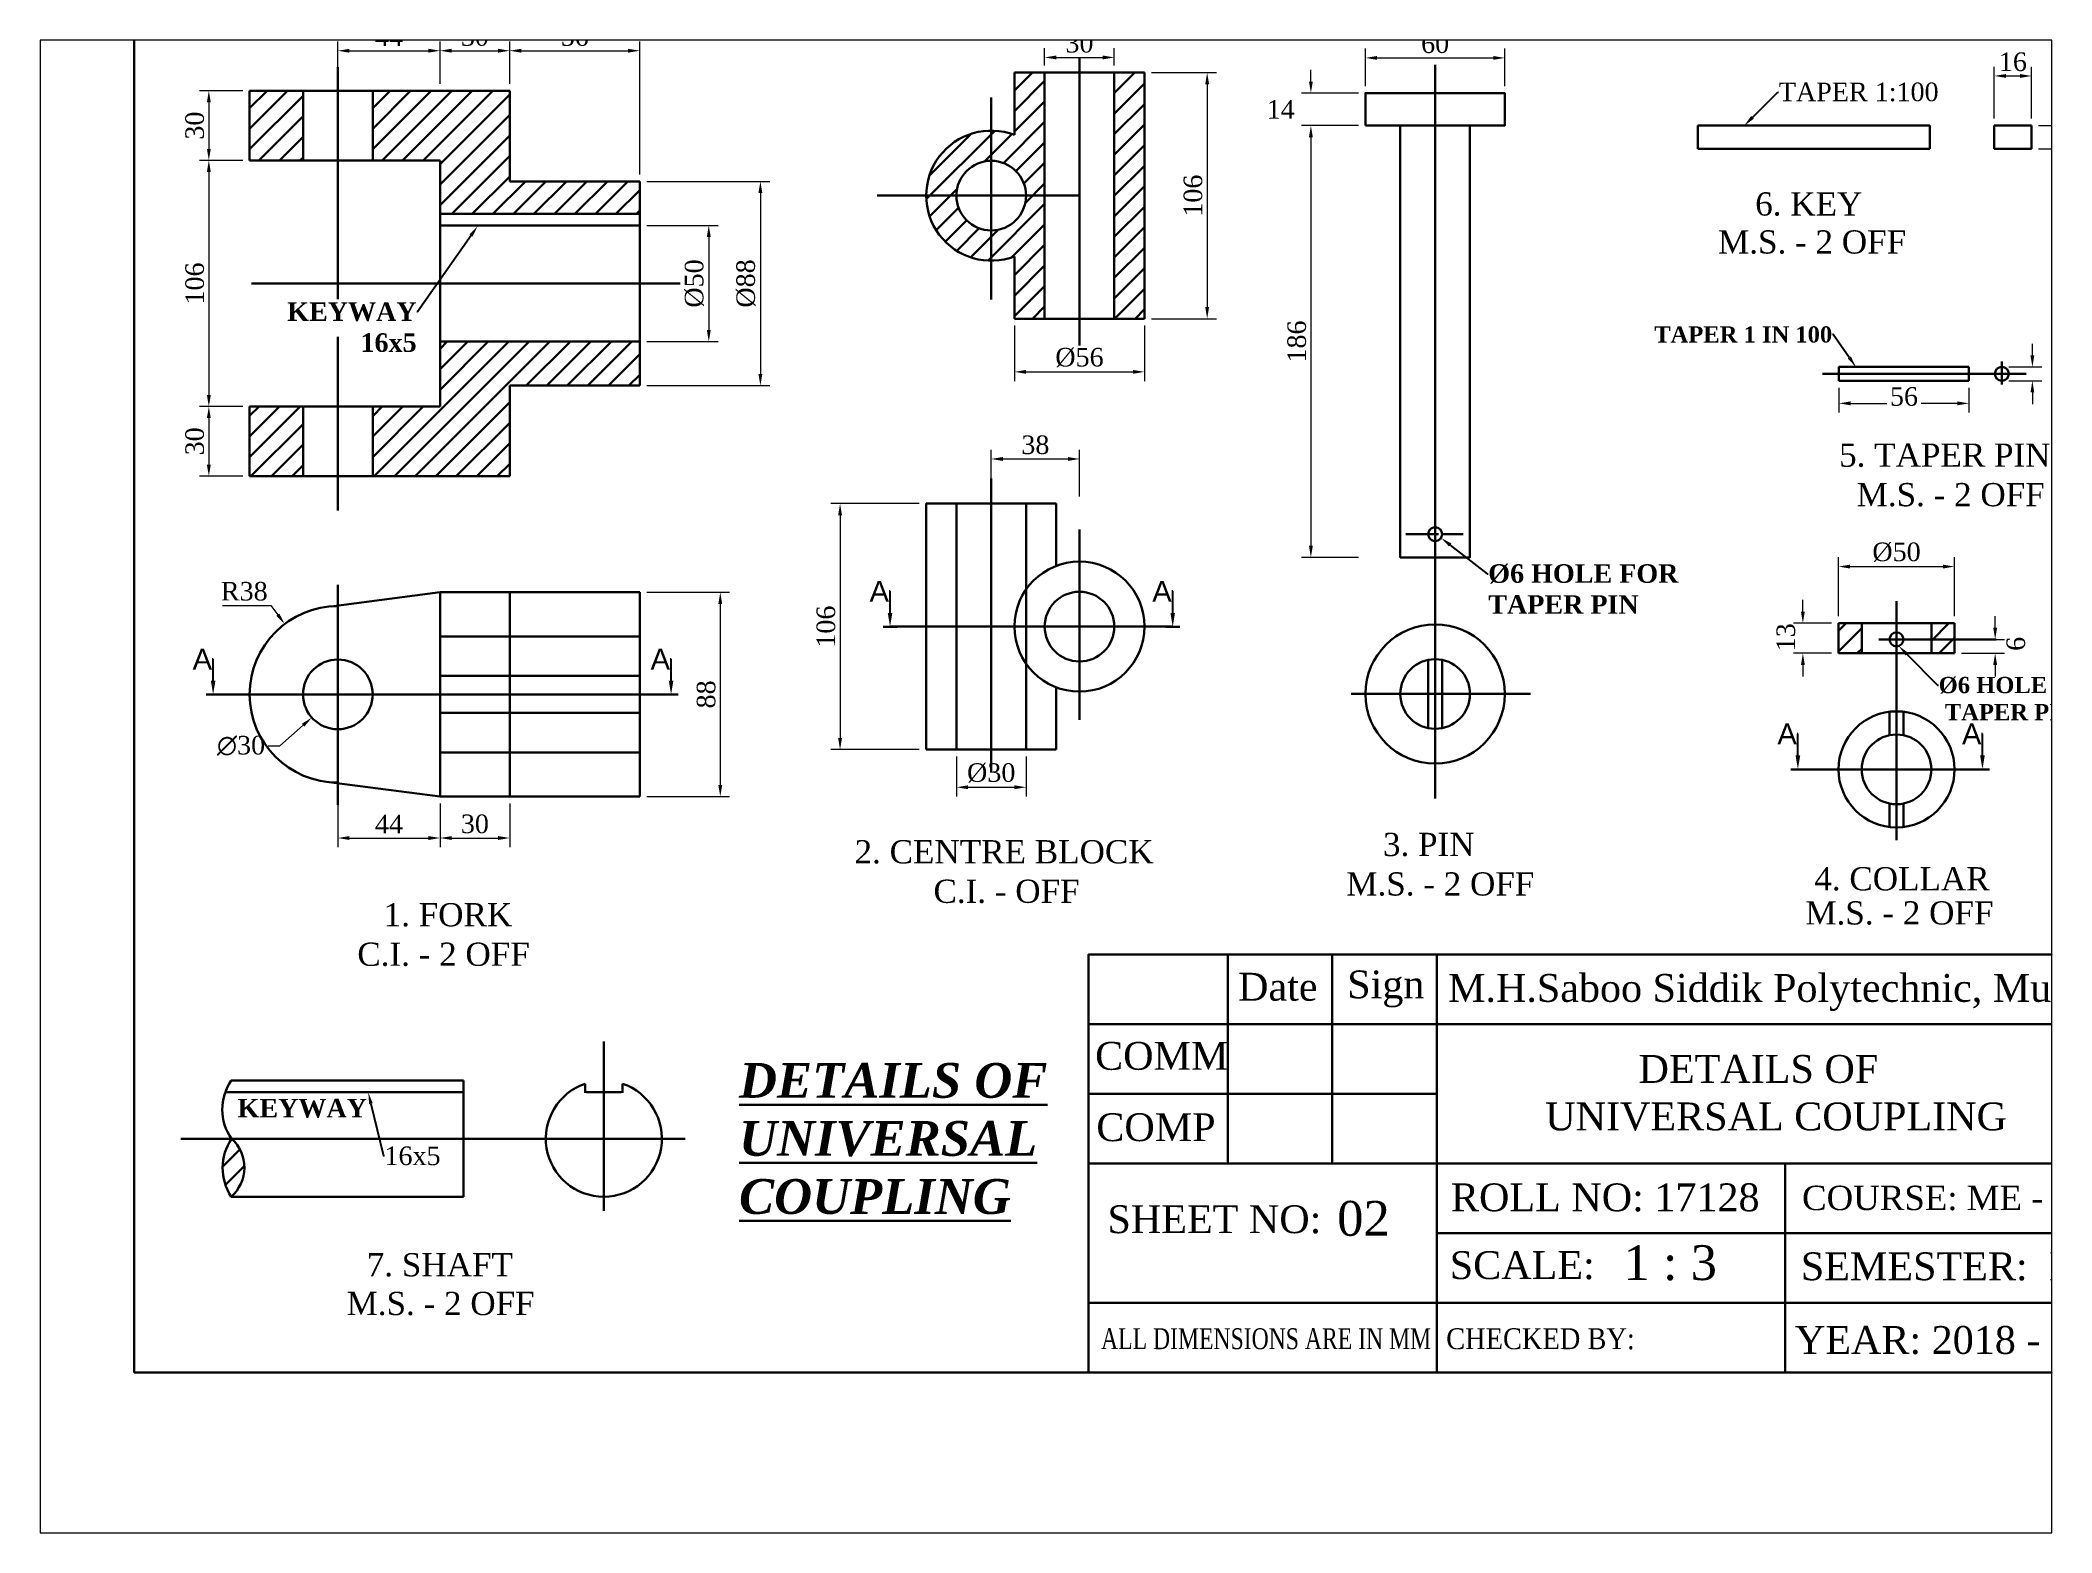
# Paper-space layout 'Layout1' of a CAD drawing. Header units: inches. Extents: x 0 to 15, y 0 to 11.1.
# The model-space entities are those that its viewports show. They can reach past a viewport. Long polylines and large blocks are cut down to what shows.
import ezdxf
from ezdxf import colors
from ezdxf.entities.mleader import LeaderData, LeaderLine
from ezdxf.math import Vec2, Vec3

# ---------------------------------------------------------------- set-up
doc = ezdxf.new("R2010")
doc.units = ezdxf.units.IN
doc.header["$LTSCALE"] = 15
doc.header["$MEASUREMENT"] = 0
doc.linetypes.add('CENTER', pattern=[2, 1.25, -0.25, 0.25, -0.25])
doc.linetypes.add('HIDDEN', pattern=[0.375, 0.25, -0.125])
doc.layers.add('Layer1', color=7, linetype='HIDDEN')
doc.styles.add('KHAN STYLE', font='times.ttf')
doc.styles.add('Saad Sheet', font='times.ttf')
doc.styles.get("Standard").update_dxf_attribs({"font": 'arial.ttf'})
doc.dimstyles.get("Standard").update_dxf_attribs({"dimtxt": 8, "dimasz": 5, "dimexe": 4, "dimexo": 3, "dimgap": 2, "dimtad": 1, "dimtoh": 1, "dimdec": 0, "dimzin": 0, "dimdsep": 46, "dimtxsty": 'KHAN STYLE', "dimcen": 0.1, "dimadec": 0, "dimazin": 0, "dimtfac": 1, "dimtdec": 0, "dimtofl": 0, "dimtmove": 2, "dimatfit": 3, "dimfxl": 1, "dimtfillclr": 1, "dimtolj": 1, "dimtzin": 0, "dimlwd": 15, "dimlwe": 15, "dimarcsym": 1})

psp = doc.layouts.get("Layout1")

msp = doc.modelspace()

# ---------------------------------------------------------------- texts
at = {"lineweight": 30}
for s, height, style, p in [('6. KEY', 10, 'KHAN STYLE', (773.82, 212.64)), ('M.S. - 2 OFF', 10, 'KHAN STYLE', (757.82, 196.27)), ('5. TAPER PIN', 10, 'KHAN STYLE', (809.95, 104.44)), ('  M.S. - 2 OFF', 10, 'KHAN STYLE', (809.95, 87.42)), ('2. CENTRE BLOCK', 10, 'KHAN STYLE', (385.92, -66.4)), ('3. PIN', 10, 'KHAN STYLE', (613.51, -63.24)), ('4. COLLAR', 10, 'KHAN STYLE', (799.26, -78.03)), ('         C.I. - OFF', 10, 'KHAN STYLE', (385.92, -83.42)), ('M.S. - 2 OFF', 10, 'KHAN STYLE', (597.71, -80.26)), ('   1. FORK', 10, 'KHAN STYLE', (171.78, -93.52)), ('M.S. - 2 OFF', 10, 'KHAN STYLE', (795.42, -92.74)), ('C.I. - 2 OFF', 10, 'KHAN STYLE', (171.78, -110.54)), ('Sign', 12, 'Saad Sheet', (598.1, -124.53)), ('Date', 12, 'Saad Sheet', (551.11, -125.55)), ('M.H.Saboo Siddik Polytechnic, Mumbai.', 12, 'Saad Sheet', (641.52, -126.06)), ('COMM', 12, 'Saad Sheet', (489.53, -155.32)), ('COMP', 12, 'Saad Sheet', (490.04, -186.05)), ('ROLL NO: 17128', 12, 'Saad Sheet', (642.78, -216.26)), ('COURSE: ME - 4 - I', 10.5, 'Saad Sheet', (793.99, -215.75)), ('SHEET NO:', 12, 'Saad Sheet', (494.85, -225.68)), ('SCALE:', 12, 'Saad Sheet', (642.27, -245.45)), ('SEMESTER:  IV', 12, 'Saad Sheet', (793.47, -245.96)), ('7. SHAFT', 10, 'KHAN STYLE', (175.83, -244.29)), ('M.S. - 2 OFF', 10, 'KHAN STYLE', (167.15, -260.96)), ('YEAR: 2018 - 2019', 12, 'Saad Sheet', (790.91, -277.71))]:
    msp.add_text(s, height=height, dxfattribs=dict(at, style=style)).set_placement(p)
at = {"lineweight": 30, "style": 'Saad Sheet'}
for s, width, p in [('ALL DIMENSIONS ARE IN MM ', 0.75, (492.09, -275.66)), ('CHECKED BY:', 0.9, (640.73, -275.66))]:
    msp.add_text(s, height=9, dxfattribs=dict(at, width=width)).set_placement(p)
at = {"layer": 'Layer1', "linetype": 'Continuous', "lineweight": 30, "style": 'KHAN STYLE'}
for s, height, p in [('           DETAILS OF ', 12, (673.74, -160.95)), ('UNIVERSAL COUPLING', 12, (683.38, -181.41)), ('02', 15, (593.78, -226.83)), ('1 : 3', 15, (717.07, -245.88))]:
    msp.add_text(s, height=height, dxfattribs=at).set_placement(p)
at = {"layer": 'Layer1', "linetype": 'Continuous', "lineweight": 30, "attachment_point": 1, "style": 'KHAN STYLE'}
for s, width, gutter_width, heights, insert, char_height in [('{\\fTimes New Roman|b1|i1|c0|p18;\\LDETAILS OF\\PUNIVERSAL\\PCOUPLING}', 137.2002, 75, [110.46], (336.16, -152.38), 15), ('{\\fTimes New Roman TUR|b1|i0|c162|p18;KEYWAY}', 48.5607, 50, [0], (120.21, -167.85), 8)]:
    msp.add_mtext_dynamic_manual_height_columns(s, width=width, gutter_width=gutter_width, heights=heights, dxfattribs=dict(at, insert=insert, char_height=char_height))

# ---------------------------------------------------------------- blocks, each defined once
blk = doc.blocks.new('*D2')
at = {"layer": 'Defpoints', "color": 0, "linetype": 'Continuous', "lineweight": 30, "transparency": 16777216}
for p in [(125.4, 130.37), (107.83, 100.37), (125.4, 100.37)]:
    blk.add_point(p, dxfattribs=at)
at = {"layer": 'Layer1', "color": 0, "linetype": 'Continuous', "lineweight": 15, "transparency": 16777216}
for p, q in [((122.4, 130.37), (103.83, 130.37)), ((107.83, 125.37), (107.83, 105.37)), ((122.4, 100.37), (103.83, 100.37))]:
    blk.add_line(p, q, dxfattribs=at)
at = {"layer": 'Layer1', "color": 0, "linetype": 'Continuous', "lineweight": 30, "transparency": 16777216}
for points in [[(106.99, 125.37), (108.66, 125.37), (107.83, 130.37)], [(106.99, 105.37), (108.66, 105.37), (107.83, 100.37)]]:
    blk.add_solid(points, dxfattribs=at)
at = {"layer": 'Layer1', "color": 0, "linetype": 'Continuous', "lineweight": 30, "transparency": 16777216, "insert": (101.76, 115.37), "char_height": 8, "attachment_point": 5, "rotation": 90, "style": 'KHAN STYLE'}
blk.add_mtext('\\A1;30', dxfattribs=at)
blk = doc.blocks.new('*D3')
at = {"layer": 'Defpoints', "color": 0, "linetype": 'Continuous', "lineweight": 30, "transparency": 16777216}
for p in [(125.4, 236.37), (107.83, 130.37), (125.4, 130.37)]:
    blk.add_point(p, dxfattribs=at)
at = {"layer": 'Layer1', "color": 0, "linetype": 'Continuous', "lineweight": 15, "transparency": 16777216}
for p, q in [((122.4, 236.37), (103.83, 236.37)), ((107.83, 231.37), (107.83, 135.37)), ((122.4, 130.37), (103.83, 130.37))]:
    blk.add_line(p, q, dxfattribs=at)
at = {"layer": 'Layer1', "color": 0, "linetype": 'Continuous', "lineweight": 30, "transparency": 16777216}
for points in [[(106.99, 231.37), (108.66, 231.37), (107.83, 236.37)], [(106.99, 135.37), (108.66, 135.37), (107.83, 130.37)]]:
    blk.add_solid(points, dxfattribs=at)
at = {"layer": 'Layer1', "color": 0, "linetype": 'Continuous', "lineweight": 30, "transparency": 16777216, "insert": (101.76, 183.37), "char_height": 8, "attachment_point": 5, "rotation": 90, "style": 'KHAN STYLE'}
blk.add_mtext('\\A1;106', dxfattribs=at)
blk = doc.blocks.new('*D4')
at = {"layer": 'Defpoints', "color": 0, "linetype": 'Continuous', "lineweight": 30, "transparency": 16777216}
for p in [(125.4, 266.37), (107.83, 236.37), (125.4, 236.37)]:
    blk.add_point(p, dxfattribs=at)
at = {"layer": 'Layer1', "color": 0, "linetype": 'Continuous', "lineweight": 15, "transparency": 16777216}
for p, q in [((122.4, 266.37), (103.83, 266.37)), ((107.83, 261.37), (107.83, 241.37)), ((122.4, 236.37), (103.83, 236.37))]:
    blk.add_line(p, q, dxfattribs=at)
at = {"layer": 'Layer1', "color": 0, "linetype": 'Continuous', "lineweight": 30, "transparency": 16777216}
for points in [[(106.99, 261.37), (108.66, 261.37), (107.83, 266.37)], [(106.99, 241.37), (108.66, 241.37), (107.83, 236.37)]]:
    blk.add_solid(points, dxfattribs=at)
at = {"layer": 'Layer1', "color": 0, "linetype": 'Continuous', "lineweight": 30, "transparency": 16777216, "insert": (101.76, 251.37), "char_height": 8, "attachment_point": 5, "rotation": 90, "style": 'KHAN STYLE'}
blk.add_mtext('\\A1;30', dxfattribs=at)
blk = doc.blocks.new('*D5')
at = {"layer": 'Defpoints', "color": 0, "linetype": 'Continuous', "lineweight": 30, "transparency": 16777216}
for p in [(293.4, 208.37), (293.4, 158.37), (323.14, 158.37)]:
    blk.add_point(p, dxfattribs=at)
at = {"layer": 'Layer1', "color": 0, "linetype": 'Continuous', "lineweight": 15, "transparency": 16777216}
for p, q in [((296.4, 208.37), (327.14, 208.37)), ((323.14, 203.37), (323.14, 163.37)), ((296.4, 158.37), (327.14, 158.37))]:
    blk.add_line(p, q, dxfattribs=at)
at = {"layer": 'Layer1', "color": 0, "linetype": 'Continuous', "lineweight": 30, "transparency": 16777216}
for points in [[(322.31, 203.37), (323.98, 203.37), (323.14, 208.37)], [(322.31, 163.37), (323.98, 163.37), (323.14, 158.37)]]:
    blk.add_solid(points, dxfattribs=at)
at = {"layer": 'Layer1', "color": 0, "linetype": 'Continuous', "lineweight": 30, "transparency": 16777216, "insert": (316.97, 183.37), "char_height": 8, "attachment_point": 5, "rotation": 90, "style": 'KHAN STYLE'}
blk.add_mtext('\\A1;%%C50', dxfattribs=at)
blk = doc.blocks.new('*D6')
at = {"layer": 'Defpoints', "color": 0, "linetype": 'Continuous', "lineweight": 30, "transparency": 16777216}
for p in [(293.4, 227.37), (293.4, 139.37), (345.37, 139.37)]:
    blk.add_point(p, dxfattribs=at)
at = {"layer": 'Layer1', "color": 0, "linetype": 'Continuous', "lineweight": 15, "transparency": 16777216}
for p, q in [((296.4, 227.37), (349.37, 227.37)), ((345.37, 222.37), (345.37, 144.37)), ((296.4, 139.37), (349.37, 139.37))]:
    blk.add_line(p, q, dxfattribs=at)
at = {"layer": 'Layer1', "color": 0, "linetype": 'Continuous', "lineweight": 30, "transparency": 16777216}
for points in [[(344.53, 222.37), (346.2, 222.37), (345.37, 227.37)], [(344.53, 144.37), (346.2, 144.37), (345.37, 139.37)]]:
    blk.add_solid(points, dxfattribs=at)
at = {"layer": 'Layer1', "color": 0, "linetype": 'Continuous', "lineweight": 30, "transparency": 16777216, "insert": (339.19, 183.37), "char_height": 8, "attachment_point": 5, "rotation": 90, "style": 'KHAN STYLE'}
blk.add_mtext('\\A1;%%C88', dxfattribs=at)
blk = doc.blocks.new('*D7')
at = {"layer": 'Defpoints', "color": 0, "linetype": 'Continuous', "lineweight": 30, "transparency": 16777216}
for p in [(140.52, 36.71), (163.4, 6.37)]:
    blk.add_point(p, dxfattribs=at)
at = {"layer": 'Layer1', "color": 0, "linetype": 'Continuous', "lineweight": 15, "transparency": 16777216}
for p, q in [((113.69, 44.69), (134.5, 44.69)), ((134.5, 44.69), (137.51, 40.7)), ((163.3, 6.37), (163.5, 6.37)), ((163.4, 6.27), (163.4, 6.47))]:
    blk.add_line(p, q, dxfattribs=at)
at = {"layer": 'Layer1', "color": 0, "linetype": 'Continuous', "lineweight": 30, "transparency": 16777216}
blk.add_solid([(138.17, 41.2), (136.84, 40.2), (140.52, 36.71)], dxfattribs=at)
at = {"layer": 'Layer1', "color": 0, "linetype": 'Continuous', "lineweight": 30, "transparency": 16777216, "insert": (123.09, 50.76), "char_height": 8, "attachment_point": 5, "style": 'KHAN STYLE'}
blk.add_mtext('\\A1;R38', dxfattribs=at)
blk = doc.blocks.new('*D8')
at = {"layer": 'Defpoints', "color": 0, "linetype": 'Continuous', "lineweight": 30, "transparency": 16777216}
for p in [(174.62, 16.32), (152.17, -3.58)]:
    blk.add_point(p, dxfattribs=at)
at = {"layer": 'Layer1', "color": 0, "linetype": 'Continuous', "lineweight": 15, "transparency": 16777216}
for p, q in [((163.3, 6.37), (163.5, 6.37)), ((163.4, 6.27), (163.4, 6.47)), ((138.45, -15.75), (148.43, -6.9)), ((133.45, -15.75), (138.45, -15.75))]:
    blk.add_line(p, q, dxfattribs=at)
at = {"layer": 'Layer1', "color": 0, "linetype": 'Continuous', "lineweight": 30, "transparency": 16777216}
blk.add_solid([(147.88, -6.28), (148.99, -7.52), (152.17, -3.58)], dxfattribs=at)
at = {"layer": 'Layer1', "color": 0, "linetype": 'Continuous', "lineweight": 30, "transparency": 16777216, "insert": (121.7, -15.75), "char_height": 8, "attachment_point": 5, "style": 'KHAN STYLE'}
blk.add_mtext('\\A1;∅30', dxfattribs=at)
blk = doc.blocks.new('*D9')
at = {"layer": 'Defpoints', "color": 0, "linetype": 'Continuous', "lineweight": 30, "transparency": 16777216}
for p in [(163.4, -37.63), (207.4, -37.63), (207.4, -55.49)]:
    blk.add_point(p, dxfattribs=at)
at = {"layer": 'Layer1', "color": 0, "linetype": 'Continuous', "lineweight": 15, "transparency": 16777216}
for p, q in [((163.4, -40.63), (163.4, -59.49)), ((207.4, -40.63), (207.4, -59.49)), ((168.4, -55.49), (202.4, -55.49))]:
    blk.add_line(p, q, dxfattribs=at)
at = {"layer": 'Layer1', "color": 0, "linetype": 'Continuous', "lineweight": 30, "transparency": 16777216}
for points in [[(168.4, -54.66), (168.4, -56.33), (163.4, -55.49)], [(202.4, -54.66), (202.4, -56.33), (207.4, -55.49)]]:
    blk.add_solid(points, dxfattribs=at)
at = {"layer": 'Layer1', "color": 0, "linetype": 'Continuous', "lineweight": 30, "transparency": 16777216, "insert": (185.4, -49.49), "char_height": 8, "attachment_point": 5, "style": 'KHAN STYLE'}
blk.add_mtext('\\A1;44', dxfattribs=at)
blk = doc.blocks.new('*D10')
at = {"layer": 'Defpoints', "color": 0, "linetype": 'Continuous', "lineweight": 30, "transparency": 16777216}
for p in [(207.4, -37.63), (237.4, -37.63), (237.4, -55.49)]:
    blk.add_point(p, dxfattribs=at)
at = {"layer": 'Layer1', "color": 0, "linetype": 'Continuous', "lineweight": 15, "transparency": 16777216}
for p, q in [((207.4, -40.63), (207.4, -59.49)), ((237.4, -40.63), (237.4, -59.49)), ((212.4, -55.49), (232.4, -55.49))]:
    blk.add_line(p, q, dxfattribs=at)
at = {"layer": 'Layer1', "color": 0, "linetype": 'Continuous', "lineweight": 30, "transparency": 16777216}
for points in [[(212.4, -54.66), (212.4, -56.33), (207.4, -55.49)], [(232.4, -54.66), (232.4, -56.33), (237.4, -55.49)]]:
    blk.add_solid(points, dxfattribs=at)
at = {"layer": 'Layer1', "color": 0, "linetype": 'Continuous', "lineweight": 30, "transparency": 16777216, "insert": (222.4, -49.43), "char_height": 8, "attachment_point": 5, "style": 'KHAN STYLE'}
blk.add_mtext('\\A1;30', dxfattribs=at)
blk = doc.blocks.new('*D11')
at = {"layer": 'Defpoints', "color": 0, "linetype": 'Continuous', "lineweight": 30, "transparency": 16777216}
for p in [(510.79, 274.21), (510.79, 168.21), (537.78, 168.21)]:
    blk.add_point(p, dxfattribs=at)
at = {"layer": 'Layer1', "color": 0, "linetype": 'Continuous', "lineweight": 15, "transparency": 16777216}
for p, q in [((513.79, 274.21), (541.78, 274.21)), ((537.78, 269.21), (537.78, 173.21)), ((513.79, 168.21), (541.78, 168.21))]:
    blk.add_line(p, q, dxfattribs=at)
at = {"layer": 'Layer1', "color": 0, "linetype": 'Continuous', "lineweight": 30, "transparency": 16777216}
for points in [[(536.95, 269.21), (538.61, 269.21), (537.78, 274.21)], [(536.95, 173.21), (538.61, 173.21), (537.78, 168.21)]]:
    blk.add_solid(points, dxfattribs=at)
at = {"layer": 'Layer1', "color": 0, "linetype": 'Continuous', "lineweight": 30, "transparency": 16777216, "insert": (531.71, 221.21), "char_height": 8, "attachment_point": 5, "rotation": 90, "style": 'KHAN STYLE'}
blk.add_mtext('\\A1;106', dxfattribs=at)
blk = doc.blocks.new('*D12')
at = {"layer": 'Defpoints', "color": 0, "linetype": 'Continuous', "lineweight": 30, "transparency": 16777216}
for p in [(454.79, 168.21), (510.79, 168.21), (510.79, 145.3)]:
    blk.add_point(p, dxfattribs=at)
at = {"layer": 'Layer1', "color": 0, "linetype": 'Continuous', "lineweight": 15, "transparency": 16777216}
for p, q in [((454.79, 165.21), (454.79, 141.3)), ((510.79, 165.21), (510.79, 141.3)), ((459.79, 145.3), (505.79, 145.3))]:
    blk.add_line(p, q, dxfattribs=at)
at = {"layer": 'Layer1', "color": 0, "linetype": 'Continuous', "lineweight": 30, "transparency": 16777216}
for points in [[(459.79, 146.13), (459.79, 144.47), (454.79, 145.3)], [(505.79, 146.13), (505.79, 144.47), (510.79, 145.3)]]:
    blk.add_solid(points, dxfattribs=at)
at = {"layer": 'Layer1', "color": 0, "linetype": 'Continuous', "lineweight": 30, "transparency": 16777216, "insert": (482.79, 151.47), "char_height": 8, "attachment_point": 5, "style": 'KHAN STYLE'}
blk.add_mtext('\\A1;%%C56', dxfattribs=at)
blk = doc.blocks.new('*D13')
at = {"layer": 'Defpoints', "color": 0, "linetype": 'Continuous', "lineweight": 30, "transparency": 16777216}
for p in [(416.79, 88.57), (379.68, -17.43), (416.79, -17.43)]:
    blk.add_point(p, dxfattribs=at)
at = {"layer": 'Layer1', "color": 0, "linetype": 'Continuous', "lineweight": 15, "transparency": 16777216}
for p, q in [((413.79, 88.57), (375.68, 88.57)), ((379.68, 83.57), (379.68, -12.43)), ((413.79, -17.43), (375.68, -17.43))]:
    blk.add_line(p, q, dxfattribs=at)
at = {"layer": 'Layer1', "color": 0, "linetype": 'Continuous', "lineweight": 30, "transparency": 16777216}
for points in [[(378.85, 83.57), (380.52, 83.57), (379.68, 88.57)], [(378.85, -12.43), (380.52, -12.43), (379.68, -17.43)]]:
    blk.add_solid(points, dxfattribs=at)
at = {"layer": 'Layer1', "color": 0, "linetype": 'Continuous', "lineweight": 30, "transparency": 16777216, "insert": (373.62, 35.57), "char_height": 8, "attachment_point": 5, "rotation": 90, "style": 'KHAN STYLE'}
blk.add_mtext('\\A1;106', dxfattribs=at)
blk = doc.blocks.new('*D14')
at = {"layer": 'Defpoints', "color": 0, "linetype": 'Continuous', "lineweight": 30, "transparency": 16777216}
for p in [(482.79, 107.78), (444.79, 88.57), (482.79, 88.57)]:
    blk.add_point(p, dxfattribs=at)
at = {"layer": 'Layer1', "color": 0, "linetype": 'Continuous', "lineweight": 15, "transparency": 16777216}
for p, q in [((444.79, 91.57), (444.79, 111.78)), ((449.79, 107.78), (477.79, 107.78)), ((482.79, 91.57), (482.79, 111.78))]:
    blk.add_line(p, q, dxfattribs=at)
at = {"layer": 'Layer1', "color": 0, "linetype": 'Continuous', "lineweight": 30, "transparency": 16777216}
for points in [[(449.79, 108.61), (449.79, 106.94), (444.79, 107.78)], [(477.79, 108.61), (477.79, 106.94), (482.79, 107.78)]]:
    blk.add_solid(points, dxfattribs=at)
at = {"layer": 'Layer1', "color": 0, "linetype": 'Continuous', "lineweight": 30, "transparency": 16777216, "insert": (463.79, 113.84), "char_height": 8, "attachment_point": 5, "style": 'KHAN STYLE'}
blk.add_mtext('\\A1;38', dxfattribs=at)
blk = doc.blocks.new('*D15')
at = {"layer": 'Defpoints', "color": 0, "linetype": 'Continuous', "lineweight": 30, "transparency": 16777216}
for p in [(429.79, -17.43), (459.79, -17.43), (459.79, -33.62)]:
    blk.add_point(p, dxfattribs=at)
at = {"layer": 'Layer1', "color": 0, "linetype": 'Continuous', "lineweight": 15, "transparency": 16777216}
for p, q in [((429.79, -20.43), (429.79, -37.62)), ((459.79, -20.43), (459.79, -37.62)), ((434.79, -33.62), (454.79, -33.62))]:
    blk.add_line(p, q, dxfattribs=at)
at = {"layer": 'Layer1', "color": 0, "linetype": 'Continuous', "lineweight": 30, "transparency": 16777216}
for points in [[(434.79, -32.79), (434.79, -34.45), (429.79, -33.62)], [(454.79, -32.79), (454.79, -34.45), (459.79, -33.62)]]:
    blk.add_solid(points, dxfattribs=at)
at = {"layer": 'Layer1', "color": 0, "linetype": 'Continuous', "lineweight": 30, "transparency": 16777216, "insert": (444.79, -27.45), "char_height": 8, "attachment_point": 5, "style": 'KHAN STYLE'}
blk.add_mtext('\\A1;%%C30', dxfattribs=at)
blk = doc.blocks.new('*D16')
at = {"layer": 'Defpoints', "color": 0, "linetype": 'Continuous', "lineweight": 30, "transparency": 16777216}
for p in [(293.4, 50.37), (293.4, -37.63), (328.1, -37.63)]:
    blk.add_point(p, dxfattribs=at)
at = {"layer": 'Layer1', "color": 0, "linetype": 'Continuous', "lineweight": 15, "transparency": 16777216}
for p, q in [((296.4, 50.37), (332.1, 50.37)), ((328.1, 45.37), (328.1, -32.63)), ((296.4, -37.63), (332.1, -37.63))]:
    blk.add_line(p, q, dxfattribs=at)
at = {"layer": 'Layer1', "color": 0, "linetype": 'Continuous', "lineweight": 30, "transparency": 16777216}
for points in [[(327.26, 45.37), (328.93, 45.37), (328.1, 50.37)], [(327.26, -32.63), (328.93, -32.63), (328.1, -37.63)]]:
    blk.add_solid(points, dxfattribs=at)
at = {"layer": 'Layer1', "color": 0, "linetype": 'Continuous', "lineweight": 30, "transparency": 16777216, "insert": (322.03, 6.37), "char_height": 8, "attachment_point": 5, "rotation": 90, "style": 'KHAN STYLE'}
blk.add_mtext('\\A1;88', dxfattribs=at)
blk = doc.blocks.new('*D17')
at = {"layer": 'Defpoints', "color": 0, "linetype": 'Continuous', "lineweight": 30, "transparency": 16777216}
for p in [(605.97, 265.37), (582.46, 251.37), (605.97, 251.37)]:
    blk.add_point(p, dxfattribs=at)
at = {"layer": 'Layer1', "color": 0, "linetype": 'Continuous', "lineweight": 15, "transparency": 16777216}
for p, q in [((582.46, 270.37), (582.46, 275.37)), ((602.97, 265.37), (578.46, 265.37)), ((602.97, 251.37), (578.46, 251.37)), ((582.46, 246.37), (582.46, 241.37))]:
    blk.add_line(p, q, dxfattribs=at)
at = {"layer": 'Layer1', "color": 0, "linetype": 'Continuous', "lineweight": 30, "transparency": 16777216}
for points in [[(581.63, 270.37), (583.29, 270.37), (582.46, 265.37)], [(581.63, 246.37), (583.29, 246.37), (582.46, 251.37)]]:
    blk.add_solid(points, dxfattribs=at)
at = {"layer": 'Layer1', "color": 0, "linetype": 'Continuous', "lineweight": 30, "transparency": 16777216, "insert": (569.46, 258.37), "char_height": 8, "attachment_point": 5, "style": 'KHAN STYLE'}
blk.add_mtext('\\A1;14', dxfattribs=at)
blk = doc.blocks.new('*D18')
at = {"layer": 'Defpoints', "color": 0, "linetype": 'Continuous', "lineweight": 30, "transparency": 16777216}
for p in [(859.68, 61.43), (809.68, 37.07), (859.68, 37.07)]:
    blk.add_point(p, dxfattribs=at)
at = {"layer": 'Layer1', "color": 0, "linetype": 'Continuous', "lineweight": 15, "transparency": 16777216}
for p, q in [((809.68, 40.07), (809.68, 65.43)), ((814.68, 61.43), (854.68, 61.43)), ((859.68, 40.07), (859.68, 65.43))]:
    blk.add_line(p, q, dxfattribs=at)
at = {"layer": 'Layer1', "color": 0, "linetype": 'Continuous', "lineweight": 30, "transparency": 16777216}
for points in [[(814.68, 62.27), (814.68, 60.6), (809.68, 61.43)], [(854.68, 62.27), (854.68, 60.6), (859.68, 61.43)]]:
    blk.add_solid(points, dxfattribs=at)
at = {"layer": 'Layer1', "color": 0, "linetype": 'Continuous', "lineweight": 30, "transparency": 16777216, "insert": (834.68, 67.61), "char_height": 8, "attachment_point": 5, "style": 'KHAN STYLE'}
blk.add_mtext('\\A1;%%C50', dxfattribs=at)
blk = doc.blocks.new('*D19')
at = {"layer": 'Defpoints', "color": 0, "linetype": 'Continuous', "lineweight": 30, "transparency": 16777216}
for p in [(809.68, 37.07), (794.35, 24.07), (809.68, 24.07)]:
    blk.add_point(p, dxfattribs=at)
at = {"layer": 'Layer1', "color": 0, "linetype": 'Continuous', "lineweight": 15, "transparency": 16777216}
for p, q in [((794.35, 42.07), (794.35, 47.07)), ((806.68, 37.07), (790.35, 37.07)), ((806.68, 24.07), (790.35, 24.07)), ((794.35, 19.07), (794.35, 14.07))]:
    blk.add_line(p, q, dxfattribs=at)
at = {"layer": 'Layer1', "color": 0, "linetype": 'Continuous', "lineweight": 30, "transparency": 16777216}
for points in [[(793.51, 42.07), (795.18, 42.07), (794.35, 37.07)], [(793.51, 19.07), (795.18, 19.07), (794.35, 24.07)]]:
    blk.add_solid(points, dxfattribs=at)
at = {"layer": 'Layer1', "color": 0, "linetype": 'Continuous', "lineweight": 30, "transparency": 16777216, "insert": (787.03, 30.97), "char_height": 8, "attachment_point": 5, "rotation": 90, "style": 'KHAN STYLE'}
blk.add_mtext('\\A1;13', dxfattribs=at)
blk = doc.blocks.new('*D20')
at = {"layer": 'Defpoints', "color": 0, "linetype": 'Continuous', "lineweight": 30, "transparency": 16777216}
for p in [(859.68, 30.07), (859.68, 24.07), (877.16, 24.07)]:
    blk.add_point(p, dxfattribs=at)
at = {"layer": 'Layer1', "color": 0, "linetype": 'Continuous', "lineweight": 15, "transparency": 16777216}
for p, q in [((877.16, 35.07), (877.16, 40.07)), ((862.68, 30.07), (881.16, 30.07)), ((862.68, 24.07), (881.16, 24.07)), ((877.16, 19.07), (877.16, 14.07))]:
    blk.add_line(p, q, dxfattribs=at)
at = {"layer": 'Layer1', "color": 0, "linetype": 'Continuous', "lineweight": 30, "transparency": 16777216}
for points in [[(876.32, 35.07), (877.99, 35.07), (877.16, 30.07)], [(876.32, 19.07), (877.99, 19.07), (877.16, 24.07)]]:
    blk.add_solid(points, dxfattribs=at)
at = {"layer": 'Layer1', "color": 0, "linetype": 'Continuous', "lineweight": 30, "transparency": 16777216, "insert": (886.08, 28.15), "char_height": 8, "attachment_point": 5, "rotation": 90, "style": 'KHAN STYLE'}
blk.add_mtext('\\A1;6', dxfattribs=at)
blk = doc.blocks.new('*D21')
at = {"layer": 'Defpoints', "color": 0, "linetype": 'Continuous', "lineweight": 30, "transparency": 16777216}
for p in [(892.8, 272.76), (876.8, 251.37), (892.8, 251.37)]:
    blk.add_point(p, dxfattribs=at)
at = {"layer": 'Layer1', "color": 0, "linetype": 'Continuous', "lineweight": 15, "transparency": 16777216}
for p, q in [((876.8, 254.37), (876.8, 276.76)), ((881.8, 272.76), (887.8, 272.76)), ((892.8, 254.37), (892.8, 276.76))]:
    blk.add_line(p, q, dxfattribs=at)
at = {"layer": 'Layer1', "color": 0, "linetype": 'Continuous', "lineweight": 30, "transparency": 16777216}
for points in [[(881.8, 273.6), (881.8, 271.93), (876.8, 272.76)], [(887.8, 273.6), (887.8, 271.93), (892.8, 272.76)]]:
    blk.add_solid(points, dxfattribs=at)
at = {"layer": 'Layer1', "color": 0, "linetype": 'Continuous', "lineweight": 30, "transparency": 16777216, "insert": (884.8, 278.83), "char_height": 8, "attachment_point": 5, "style": 'KHAN STYLE'}
blk.add_mtext('\\A1;16', dxfattribs=at)
blk = doc.blocks.new('*D22')
at = {"layer": 'Defpoints', "color": 0, "linetype": 'Continuous', "lineweight": 30, "transparency": 16777216}
for p in [(892.8, 251.37), (892.8, 241.37), (910.29, 241.37)]:
    blk.add_point(p, dxfattribs=at)
at = {"layer": 'Layer1', "color": 0, "linetype": 'Continuous', "lineweight": 15, "transparency": 16777216}
for p, q in [((910.29, 256.37), (910.29, 261.37)), ((895.8, 251.37), (914.29, 251.37)), ((895.8, 241.37), (914.29, 241.37)), ((910.29, 236.37), (910.29, 231.37))]:
    blk.add_line(p, q, dxfattribs=at)
at = {"layer": 'Layer1', "color": 0, "linetype": 'Continuous', "lineweight": 30, "transparency": 16777216}
for points in [[(909.45, 256.37), (911.12, 256.37), (910.29, 251.37)], [(909.45, 236.37), (911.12, 236.37), (910.29, 241.37)]]:
    blk.add_solid(points, dxfattribs=at)
at = {"layer": 'Layer1', "color": 0, "linetype": 'Continuous', "lineweight": 30, "transparency": 16777216, "insert": (920.93, 246.2), "char_height": 8, "attachment_point": 5, "rotation": 90, "style": 'KHAN STYLE'}
blk.add_mtext('\\A1;10', dxfattribs=at)
blk = doc.blocks.new('*D23')
at = {"layer": 'Defpoints', "color": 0, "linetype": 'Continuous', "lineweight": 30, "transparency": 16777216}
for p in [(809.88, 141.43), (865.88, 141.43), (865.88, 131.73)]:
    blk.add_point(p, dxfattribs=at)
at = {"layer": 'Layer1', "color": 0, "linetype": 'Continuous', "lineweight": 15, "transparency": 16777216}
for p, q in [((809.88, 138.43), (809.88, 127.73)), ((814.88, 131.73), (830.49, 131.73)), ((860.88, 131.73), (845.28, 131.73)), ((865.88, 138.43), (865.88, 127.73))]:
    blk.add_line(p, q, dxfattribs=at)
at = {"layer": 'Layer1', "color": 0, "linetype": 'Continuous', "lineweight": 30, "transparency": 16777216}
for points in [[(814.88, 132.57), (814.88, 130.9), (809.88, 131.73)], [(860.88, 132.57), (860.88, 130.9), (865.88, 131.73)]]:
    blk.add_solid(points, dxfattribs=at)
at = {"layer": 'Layer1', "color": 0, "linetype": 'Continuous', "lineweight": 30, "transparency": 16777216, "insert": (837.88, 134.65), "char_height": 8, "attachment_point": 5, "style": 'KHAN STYLE'}
blk.add_mtext('\\A1;56', dxfattribs=at)
blk = doc.blocks.new('*D24')
at = {"layer": 'Defpoints', "color": 0, "linetype": 'Continuous', "lineweight": 30, "transparency": 16777216}
for p in [(880.05, 147.43), (880.05, 141.43), (893.19, 141.43)]:
    blk.add_point(p, dxfattribs=at)
at = {"layer": 'Layer1', "color": 0, "linetype": 'Continuous', "lineweight": 15, "transparency": 16777216}
for p, q in [((893.19, 152.43), (893.19, 157.43)), ((883.05, 147.43), (897.19, 147.43)), ((883.05, 141.43), (897.19, 141.43)), ((893.19, 136.43), (893.19, 131.43))]:
    blk.add_line(p, q, dxfattribs=at)
at = {"layer": 'Layer1', "color": 0, "linetype": 'Continuous', "lineweight": 30, "transparency": 16777216}
for points in [[(892.36, 152.43), (894.02, 152.43), (893.19, 147.43)], [(892.36, 136.43), (894.02, 136.43), (893.19, 141.43)]]:
    blk.add_solid(points, dxfattribs=at)
at = {"layer": 'Layer1', "color": 0, "linetype": 'Continuous', "lineweight": 30, "transparency": 16777216, "insert": (906.84, 144.43), "char_height": 8, "attachment_point": 5, "style": 'KHAN STYLE'}
blk.add_mtext('\\A1;{\\fTimes New Roman TUR|b1|i0|c162|p18;\\H0.5x;%%C\\fTimes New Roman TUR|b1|i0|c0|p18;6}', dxfattribs=at)
blk = doc.blocks.new('*D26')
at = {"layer": 'Defpoints', "color": 0, "linetype": 'Continuous', "lineweight": 30, "transparency": 16777216}
for p in [(605.97, 251.37), (582.46, 65.37), (605.97, 65.37)]:
    blk.add_point(p, dxfattribs=at)
at = {"layer": 'Layer1', "color": 0, "linetype": 'Continuous', "lineweight": 15, "transparency": 16777216}
for p, q in [((602.97, 251.37), (578.46, 251.37)), ((582.46, 246.37), (582.46, 70.37)), ((602.97, 65.37), (578.46, 65.37))]:
    blk.add_line(p, q, dxfattribs=at)
at = {"layer": 'Layer1', "color": 0, "linetype": 'Continuous', "lineweight": 30, "transparency": 16777216}
for points in [[(581.63, 246.37), (583.29, 246.37), (582.46, 251.37)], [(581.63, 70.37), (583.29, 70.37), (582.46, 65.37)]]:
    blk.add_solid(points, dxfattribs=at)
at = {"layer": 'Layer1', "color": 0, "linetype": 'Continuous', "lineweight": 30, "transparency": 16777216, "insert": (576.39, 158.37), "char_height": 8, "attachment_point": 5, "rotation": 90, "style": 'KHAN STYLE'}
blk.add_mtext('\\A1;186', dxfattribs=at)
blk = doc.blocks.new('*D28')
at = {"layer": 'Defpoints', "color": 0, "linetype": 'Continuous', "lineweight": 30, "transparency": 16777216}
for p in [(665.97, 280.53), (605.97, 265.37), (665.97, 265.37)]:
    blk.add_point(p, dxfattribs=at)
at = {"layer": 'Layer1', "color": 0, "linetype": 'Continuous', "lineweight": 15, "transparency": 16777216}
for p, q in [((605.97, 268.37), (605.97, 284.53)), ((610.97, 280.53), (660.97, 280.53)), ((665.97, 268.37), (665.97, 284.53))]:
    blk.add_line(p, q, dxfattribs=at)
at = {"layer": 'Layer1', "color": 0, "linetype": 'Continuous', "lineweight": 30, "transparency": 16777216}
for points in [[(610.97, 281.37), (610.97, 279.7), (605.97, 280.53)], [(660.97, 281.37), (660.97, 279.7), (665.97, 280.53)]]:
    blk.add_solid(points, dxfattribs=at)
at = {"layer": 'Layer1', "color": 0, "linetype": 'Continuous', "lineweight": 30, "transparency": 16777216, "insert": (635.97, 286.6), "char_height": 8, "attachment_point": 5, "style": 'KHAN STYLE'}
blk.add_mtext('\\A1;60', dxfattribs=at)
blk = doc.blocks.new('*D29')
at = {"layer": 'Defpoints', "color": 0, "linetype": 'Continuous', "lineweight": 30, "transparency": 16777216}
for p in [(207.4, 283.63), (163.4, 266.37), (207.4, 266.37)]:
    blk.add_point(p, dxfattribs=at)
at = {"layer": 'Layer1', "color": 0, "linetype": 'Continuous', "lineweight": 15, "transparency": 16777216}
for p, q in [((163.4, 269.37), (163.4, 287.63)), ((207.4, 269.37), (207.4, 287.63)), ((168.4, 283.63), (202.4, 283.63))]:
    blk.add_line(p, q, dxfattribs=at)
at = {"layer": 'Layer1', "color": 0, "linetype": 'Continuous', "lineweight": 30, "transparency": 16777216}
for points in [[(168.4, 284.46), (168.4, 282.79), (163.4, 283.63)], [(202.4, 284.46), (202.4, 282.79), (207.4, 283.63)]]:
    blk.add_solid(points, dxfattribs=at)
at = {"layer": 'Layer1', "color": 0, "linetype": 'Continuous', "lineweight": 30, "transparency": 16777216, "insert": (185.4, 289.63), "char_height": 8, "attachment_point": 5, "style": 'KHAN STYLE'}
blk.add_mtext('\\A1;44', dxfattribs=at)
blk = doc.blocks.new('*D30')
at = {"layer": 'Defpoints', "color": 0, "linetype": 'Continuous', "lineweight": 30, "transparency": 16777216}
for p in [(237.4, 283.63), (207.4, 266.37), (237.4, 266.37)]:
    blk.add_point(p, dxfattribs=at)
at = {"layer": 'Layer1', "color": 0, "linetype": 'Continuous', "lineweight": 15, "transparency": 16777216}
for p, q in [((207.4, 269.37), (207.4, 287.63)), ((237.4, 269.37), (237.4, 287.63)), ((212.4, 283.63), (232.4, 283.63))]:
    blk.add_line(p, q, dxfattribs=at)
at = {"layer": 'Layer1', "color": 0, "linetype": 'Continuous', "lineweight": 30, "transparency": 16777216}
for points in [[(212.4, 284.46), (212.4, 282.79), (207.4, 283.63)], [(232.4, 284.46), (232.4, 282.79), (237.4, 283.63)]]:
    blk.add_solid(points, dxfattribs=at)
at = {"layer": 'Layer1', "color": 0, "linetype": 'Continuous', "lineweight": 30, "transparency": 16777216, "insert": (222.4, 289.7), "char_height": 8, "attachment_point": 5, "style": 'KHAN STYLE'}
blk.add_mtext('\\A1;30', dxfattribs=at)
blk = doc.blocks.new('*D31')
at = {"layer": 'Defpoints', "color": 0, "linetype": 'Continuous', "lineweight": 30, "transparency": 16777216}
for p in [(293.4, 283.63), (237.4, 266.37), (293.4, 227.37)]:
    blk.add_point(p, dxfattribs=at)
at = {"layer": 'Layer1', "color": 0, "linetype": 'Continuous', "lineweight": 15, "transparency": 16777216}
for p, q in [((237.4, 269.37), (237.4, 287.63)), ((293.4, 230.37), (293.4, 287.63)), ((242.4, 283.63), (288.4, 283.63))]:
    blk.add_line(p, q, dxfattribs=at)
at = {"layer": 'Layer1', "color": 0, "linetype": 'Continuous', "lineweight": 30, "transparency": 16777216}
for points in [[(242.4, 284.46), (242.4, 282.79), (237.4, 283.63)], [(288.4, 284.46), (288.4, 282.79), (293.4, 283.63)]]:
    blk.add_solid(points, dxfattribs=at)
at = {"layer": 'Layer1', "color": 0, "linetype": 'Continuous', "lineweight": 30, "transparency": 16777216, "insert": (265.4, 289.7), "char_height": 8, "attachment_point": 5, "style": 'KHAN STYLE'}
blk.add_mtext('\\A1;56', dxfattribs=at)
blk = doc.blocks.new('*D32')
at = {"layer": 'Defpoints', "color": 0, "linetype": 'Continuous', "lineweight": 30, "transparency": 16777216}
for p in [(497.79, 280.74), (467.79, 274.21), (497.79, 274.21)]:
    blk.add_point(p, dxfattribs=at)
at = {"layer": 'Layer1', "color": 0, "linetype": 'Continuous', "lineweight": 15, "transparency": 16777216}
for p, q in [((467.79, 277.21), (467.79, 284.74)), ((472.79, 280.74), (492.79, 280.74)), ((497.79, 277.21), (497.79, 284.74))]:
    blk.add_line(p, q, dxfattribs=at)
at = {"layer": 'Layer1', "color": 0, "linetype": 'Continuous', "lineweight": 30, "transparency": 16777216}
for points in [[(472.79, 281.58), (472.79, 279.91), (467.79, 280.74)], [(492.79, 281.58), (492.79, 279.91), (497.79, 280.74)]]:
    blk.add_solid(points, dxfattribs=at)
at = {"layer": 'Layer1', "color": 0, "linetype": 'Continuous', "lineweight": 30, "transparency": 16777216, "insert": (482.79, 286.81), "char_height": 8, "attachment_point": 5, "style": 'KHAN STYLE'}
blk.add_mtext('\\A1;30', dxfattribs=at)

# ---------------------------------------------------------------- dimensions: what is measured, and where the dimension line sits
at = {"layer": 'Layer1', "linetype": 'Continuous', "lineweight": 30}
for base, p1, p2, picture, middle in [((207.4, 283.63), (163.4, 266.37), (207.4, 266.37), '*D29', (185.4, 289.63)), ((237.4, 283.63), (207.4, 266.37), (237.4, 266.37), '*D30', (222.4, 289.7)), ((293.4, 283.63), (237.4, 266.37), (293.4, 227.37), '*D31', (265.4, 289.7)), ((497.79, 280.74), (467.79, 274.21), (497.79, 274.21), '*D32', (482.79, 286.81)), ((665.97, 280.53), (605.97, 265.37), (665.97, 265.37), '*D28', (635.97, 286.6)), ((892.8, 272.76), (876.8, 251.37), (892.8, 251.37), '*D21', (884.8, 278.83)), ((482.79, 107.78), (444.79, 88.57), (482.79, 88.57), '*D14', (463.79, 113.84)), ((207.4, -55.49), (163.4, -37.63), (207.4, -37.63), '*D9', (185.4, -49.49)), ((237.4, -55.49), (207.4, -37.63), (237.4, -37.63), '*D10', (222.4, -49.43))]:
    dim = msp.add_linear_dim(base=base, p1=p1, p2=p2, dimstyle='Standard', dxfattribs=at)
    dim.commit()
    dim.dimension.update_dxf_attribs({"geometry": picture, "text_midpoint": middle})
for base, p1, p2, picture, middle in [((537.78, 168.21), (510.79, 274.21), (510.79, 168.21), '*D11', (531.71, 221.21)), ((582.46, 251.37), (605.97, 265.37), (605.97, 251.37), '*D17', (569.46, 258.37)), ((107.83, 236.37), (125.4, 266.37), (125.4, 236.37), '*D4', (101.76, 251.37)), ((582.46, 65.37), (605.97, 251.37), (605.97, 65.37), '*D26', (576.39, 158.37)), ((107.83, 130.37), (125.4, 236.37), (125.4, 130.37), '*D3', (101.76, 183.37)), ((107.83, 100.37), (125.4, 130.37), (125.4, 100.37), '*D2', (101.76, 115.37)), ((379.68, -17.43), (416.79, 88.57), (416.79, -17.43), '*D13', (373.62, 35.57)), ((328.1, -37.63), (293.4, 50.37), (293.4, -37.63), '*D16', (322.03, 6.37))]:
    dim = msp.add_linear_dim(base=base, p1=p1, p2=p2, angle=90, dimstyle='Standard', dxfattribs=at)
    dim.commit()
    dim.dimension.update_dxf_attribs({"geometry": picture, "text_midpoint": middle})
for base, p1, p2, picture, middle in [((910.29, 241.37), (892.8, 251.37), (892.8, 241.37), '*D22', (920.93, 246.2)), ((794.35, 24.07), (809.68, 37.07), (809.68, 24.07), '*D19', (787.03, 30.97)), ((877.16, 24.07), (859.68, 30.07), (859.68, 24.07), '*D20', (886.08, 28.15))]:
    dim = msp.add_linear_dim(base=base, p1=p1, p2=p2, angle=90, dimstyle='Standard', dxfattribs=at)
    dim.commit()
    dim.dimension.update_dxf_attribs({"geometry": picture, "text_midpoint": middle, "dimtype": 160})
for base, p1, p2, text, picture, middle in [((345.37, 139.37), (293.4, 227.37), (293.4, 139.37), '%%C<>', '*D6', (339.19, 183.37)), ((323.14, 158.37), (293.4, 208.37), (293.4, 158.37), '%%C<>', '*D5', (316.97, 183.37)), ((893.19, 141.43), (880.05, 147.43), (880.05, 141.43), '{\\fTimes New Roman TUR|b1|i0|c162|p18;\\H0.5x;%%C\\fTimes New Roman TUR|b1|i0|c0|p18;<>}', '*D24', (906.84, 144.43))]:
    dim = msp.add_linear_dim(base=base, p1=p1, p2=p2, angle=90, text=text, dimstyle='Standard', dxfattribs=at)
    dim.commit()
    dim.dimension.update_dxf_attribs({"geometry": picture, "text_midpoint": middle})
for base, p1, p2, picture, middle in [((510.79, 145.3), (454.79, 168.21), (510.79, 168.21), '*D12', (482.79, 151.47)), ((859.68, 61.43), (809.68, 37.07), (859.68, 37.07), '*D18', (834.68, 67.61)), ((459.79, -33.62), (429.79, -17.43), (459.79, -17.43), '*D15', (444.79, -27.45))]:
    dim = msp.add_linear_dim(base=base, p1=p1, p2=p2, text='%%C<>', dimstyle='Standard', dxfattribs=at)
    dim.commit()
    dim.dimension.update_dxf_attribs({"geometry": picture, "text_midpoint": middle})
dim = msp.add_linear_dim(base=(865.88, 131.73), p1=(809.88, 141.43), p2=(865.88, 141.43), dimstyle='Standard', dxfattribs=at)
dim.commit()
dim.dimension.update_dxf_attribs({"geometry": '*D23', "text_midpoint": (837.88, 134.65), "dimtype": 160})
dim = msp.add_radius_dim(center=(163.4, 6.37), mpoint=(140.52, 36.71), dimstyle='Standard', override={"dimtih": 1}, dxfattribs=at)
dim.commit()
dim.dimension.update_dxf_attribs({"geometry": '*D7', "text_midpoint": (123.09, 50.76)})
dim = msp.add_diameter_dim_2p(p1=(174.62, 16.32), p2=(152.17, -3.58), dimstyle='Standard', override={"dimtih": 1}, dxfattribs=at)
dim.commit()
dim.dimension.update_dxf_attribs({"geometry": '*D8', "text_midpoint": (121.7, -15.75)})

# ---------------------------------------------------------------- hatches: boundary and pattern name
at = {"layer": 'Layer1', "linetype": 'Continuous', "lineweight": 30}
h = msp.add_hatch(dxfattribs=at)
h.set_pattern_fill('ANSI31', color=256, scale=50)
h.set_pattern_definition([(45, (-589.452, 26.598), (-4.419417, 4.419417), [])])
h.paths.add_polyline_path([(467.79, 274.21), (454.79, 274.21), (454.79, 247.36, 0.091556), (444.79, 249.21), (444.79, 236.21, -0.414214), (459.79, 221.21), (467.79, 221.21)])
h.paths.add_polyline_path([(444.79, 236.21), (444.79, 249.21, 0.414214), (416.79, 221.21), (429.79, 221.21, -0.414214)])
h.paths.add_polyline_path([(444.79, 206.21, -0.414214), (429.79, 221.21), (416.79, 221.21, 0.414214), (444.79, 193.21)])
h.paths.add_polyline_path([(467.79, 221.21), (459.79, 221.21, -0.414214), (444.79, 206.21), (444.79, 193.21, 0.091556), (454.79, 195.05), (454.79, 168.21), (467.79, 168.21)])
h.paths.add_polyline_path([(510.79, 274.21), (497.79, 274.21), (497.79, 168.21), (510.79, 168.21)])
h = msp.add_hatch(dxfattribs=at)
h.set_pattern_fill('ANSI31', color=256, scale=50)
h.set_pattern_definition([(45, (0.1705, 18.7564), (-4.41942, 4.41942), [])])
h.paths.add_polyline_path([(237.4, 139.37), (293.4, 139.37), (293.4, 158.37), (207.4, 158.37), (207.4, 130.37), (178.4, 130.37), (178.4, 100.37), (237.4, 100.37)])
h.paths.add_polyline_path([(125.4, 100.37), (148.4, 100.37), (148.4, 130.37), (125.4, 130.37)])
h.paths.add_polyline_path([(293.4, 213.37), (293.4, 227.37), (237.4, 227.37), (237.4, 266.37), (178.4, 266.37), (178.4, 236.37), (207.4, 236.37), (207.4, 213.37)])
h.paths.add_polyline_path([(148.4, 266.37), (125.4, 266.37), (125.4, 236.37), (148.4, 236.37)])
h = msp.add_hatch(dxfattribs=at)
h.set_pattern_fill('ANSI31', color=256, scale=50)
h.set_pattern_definition([(45, (-585.201, 0), (-4.419417, 4.419417), [])])
h.paths.add_polyline_path([(819.68, 37.07), (809.68, 37.07), (809.68, 24.07), (819.68, 24.07)])
h.paths.add_polyline_path([(859.68, 37.07), (849.68, 37.07), (849.68, 30.07), (859.68, 30.07)])
h.paths.add_polyline_path([(859.68, 30.07), (849.68, 30.07), (849.68, 24.07), (859.68, 24.07)])
at = {"layer": 'Layer1', "linetype": 'HIDDEN', "lineweight": 30}
h = msp.add_hatch(dxfattribs=at)
h.set_pattern_fill('ANSI31', color=256, scale=50)
h.set_pattern_definition([(45, (-420.981, 28.226), (-4.41942, 4.41942), [])])
h.paths.add_polyline_path([(117.45, -210, 0.448433), (117.62, -185, 0.300565)])

# ---------------------------------------------------------------- linework, layer by layer
at = {"lineweight": 30}
for p, q in [((510.79, 274.21), (454.79, 274.21)), ((454.79, 274.21), (454.79, 247.36)), ((467.79, 168.21), (467.79, 274.21)), ((497.79, 168.21), (497.79, 274.21)), ((510.79, 168.21), (510.79, 274.21)), ((125.4, 266.37), (237.4, 266.37)), ((125.4, 236.37), (125.4, 266.37)), ((148.4, 266.37), (148.4, 236.37)), ((178.4, 266.37), (178.4, 236.37)), ((237.4, 266.37), (237.4, 227.37)), ((749.04, 251.37), (849.04, 251.37)), ((749.04, 241.37), (749.04, 251.37)), ((849.04, 251.37), (849.04, 241.37)), ((876.8, 251.37), (876.8, 241.37)), ((892.8, 251.37), (876.8, 251.37)), ((892.8, 241.37), (892.8, 251.37)), ((125.4, 236.37), (207.4, 236.37)), ((207.4, 236.37), (207.4, 130.37)), ((849.04, 241.37), (749.04, 241.37)), ((876.8, 241.37), (892.8, 241.37)), ((293.4, 227.37), (293.4, 139.37)), ((293.4, 213.37), (207.4, 213.37)), ((293.4, 208.37), (207.4, 208.37)), ((454.79, 195.05), (454.79, 168.21)), ((454.79, 168.21), (510.79, 168.21)), ((293.4, 158.37), (207.4, 158.37)), ((809.88, 147.43), (865.88, 147.43)), ((809.88, 141.43), (809.88, 147.43)), ((865.88, 147.43), (865.88, 141.43)), ((237.4, 139.37), (237.4, 100.37)), ((865.88, 141.43), (809.88, 141.43)), ((125.4, 100.37), (125.4, 130.37)), ((207.4, 130.37), (125.4, 130.37)), ((148.4, 130.37), (148.4, 100.37)), ((178.4, 130.37), (178.4, 100.37)), ((237.4, 100.37), (125.4, 100.37)), ((472.79, 88.57), (416.79, 88.57)), ((416.79, 88.57), (416.79, -17.43)), ((472.79, 61.72), (472.79, 88.57)), ((160.46, 44.3), (207.4, 50.37)), ((293.4, 50.37), (207.4, 50.37)), ((237.4, 50.37), (237.4, -37.63)), ((293.4, 50.37), (293.4, -37.63)), ((398.21, 35.5), (404.21, 35.5)), ((519.96, 35.5), (525.96, 35.5)), ((809.68, 37.07), (859.68, 37.07)), ((809.68, 24.07), (809.68, 37.07)), ((819.68, 24.07), (819.68, 37.07)), ((849.68, 24.07), (849.68, 37.07)), ((859.68, 37.07), (859.68, 24.07)), ((859.68, 24.07), (809.68, 24.07)), ((472.79, -17.43), (472.79, 9.42)), ((106.68, 6.3), (112.68, 6.3)), ((303.91, 6.3), (309.91, 6.3)), ((831.68, -1.11), (831.68, -1.11)), ((831.68, -1.11), (831.68, -1.11)), ((416.79, -17.43), (472.79, -17.43)), ((789.2, -25.93), (795.2, -25.93)), ((868.68, -25.93), (874.68, -25.93)), ((158.53, -31.32), (207.4, -37.63)), ((293.4, -37.63), (207.4, -37.63)), ((117.45, -160), (217.45, -160)), ((217.45, -160), (217.45, -210)), ((269.95, -161.32), (269.95, -165.22)), ((285.95, -161.32), (285.95, -165.22)), ((270.52, -165), (285.38, -165)), ((217.45, -210), (117.45, -210))]:
    msp.add_line(p, q, dxfattribs=at)
at = {"linetype": 'HIDDEN', "lineweight": 30}
msp.add_line((207.4, 50.37), (207.4, -37.63), dxfattribs=at)
at = {"linetype": 'CENTER', "lineweight": 30}
msp.add_line((874.68, -25.93), (795.2, -25.93), dxfattribs=at)
at = {"lineweight": 30}
for points in [[(936.67, -105.68), (936.67, -285.68), (936.67, 314.32), (75.67, 314.32), (75.67, -285.68), (936.67, -285.68), (486.67, -285.68), (486.67, -105.68), (936.67, -105.68), (786.67, -105.68)], [(650.97, 251.37), (650.97, 65.37), (620.97, 65.37), (620.97, 251.37)], [(936.67, -165.68), (936.67, -135.68), (486.67, -135.68), (486.67, -105.68), (546.67, -105.68), (546.67, -195.68), (591.67, -195.68), (591.67, -105.68)], [(786.67, -195.68), (786.67, -285.68), (636.67, -285.68), (636.67, -105.68)], [(636.67, -165.68), (486.67, -165.68), (486.67, -195.68), (936.67, -195.68), (936.67, -225.68), (636.67, -225.68)], [(486.67, -225.68), (486.67, -255.68), (936.67, -255.68)]]:
    msp.add_lwpolyline(points, dxfattribs=at)
for points in [[(605.97, 251.37), (665.97, 251.37), (665.97, 265.37), (605.97, 265.37)], [(605.97, 265.37), (635.97, 265.37)]]:
    msp.add_lwpolyline(points, close=True, dxfattribs=at)
for centre, radius in [((444.79, 221.21), 15), ((880.05, 144.43), 3), ((635.97, 75.37), 3), ((482.79, 35.57), 28), ((482.79, 35.57), 15), ((635.97, 6.55), 30), ((834.68, 30.07), 3), ((163.4, 6.37), 15), ((834.68, -25.93), 25), ((834.68, -25.93), 15)]:
    msp.add_circle(centre, radius, dxfattribs=at)
at = {"linetype": 'HIDDEN', "lineweight": 30}
msp.add_circle((635.97, 6.55), 15, dxfattribs=at)
at = {"lineweight": 30}
for centre, radius, start, end in [((444.79, 221.21), 28, 69.07517, 290.92483), ((163.4, 6.37), 38, 90, 270), ((135.48, -172.38), 21.87, 145.52615, 215.25653), ((277.95, -185), 25, 108.66292, 71.33708), ((136.45, -197.63), 22.67, 146.15079, 213.06653), ((106.4, -197.43), 16.74, 311.3026, 47.91472)]:
    msp.add_arc(centre, radius, start, end, dxfattribs=at)
msp.add_point((905.77, 244.01), dxfattribs=at)
at = {"layer": 'Layer1', "linetype": 'CENTER', "lineweight": 30}
for p, q in [((482.79, 280.74), (482.79, 156.59)), ((635.97, 277.49), (635.97, -38.43)), ((163.4, 276.53), (163.4, 176.65)), ((444.79, 263.46), (444.79, 176.5)), ((482.79, 221.21), (395.72, 221.21)), ((310.81, 183.37), (126.26, 183.37)), ((163.4, 160.36), (163.4, 85.55)), ((880.05, 139.9), (880.05, 149.83)), ((802.83, 144.43), (890.47, 144.43)), ((444.79, 99.38), (444.79, -27.2)), ((482.79, 77.37), (482.79, -4.64)), ((637.37, 75.37), (623.3, 75.37)), ((638.97, 75.37), (648, 75.37)), ((163.4, 53.53), (163.4, -41.14)), ((834.68, 46.47), (834.68, -56.48)), ((401.21, 35.57), (522.96, 35.57)), ((827.09, 30.07), (877.58, 30.07)), ((306.91, 6.37), (109.68, 6.37)), ((599.86, 6.55), (677.01, 6.55)), ((277.95, -216.11), (277.95, -143.13)), ((312.91, -185), (95.77, -185))]:
    msp.add_line(p, q, dxfattribs=at)
at = {"layer": 'Layer1', "linetype": 'Continuous', "lineweight": 30}
for p, q in [((293.4, 227.37), (237.4, 227.37)), ((293.4, 139.37), (237.4, 139.37))]:
    msp.add_line(p, q, dxfattribs=at)
at = {"layer": 'Layer1', "linetype": 'HIDDEN', "lineweight": 30}
for p, q in [((429.79, 88.57), (429.79, -17.43)), ((459.79, 88.57), (459.79, -17.43)), ((207.4, 31.37), (293.4, 31.37)), ((632.97, 21.25), (632.97, -8.15)), ((638.97, 21.25), (638.97, -8.15)), ((293.4, 14.37), (207.4, 14.37)), ((293.4, -1.63), (207.4, -1.63)), ((831.68, -0.93), (831.68, -11.23)), ((837.68, -0.93), (837.68, -11.23)), ((293.4, -18.63), (207.4, -18.63)), ((831.68, -40.62), (831.68, -50.75)), ((837.68, -40.62), (837.68, -50.75)), ((217.45, -165), (114.9, -165))]:
    msp.add_line(p, q, dxfattribs=at)

msp.set_redraw_order([(e.dxf.handle, doc.entitydb.next_handle()) for e in msp.query("TEXT MTEXT ATTDEF DIMENSION ARC_DIMENSION")])  # texts and dimensions are drawn at this point

# ---------------------------------------------------------------- leaders
at = {"lineweight": 30}
ml = msp.add_multileader_mtext('Standard', dxfattribs=at)
ml.set_content('A', color=256)
ml.set_leader_properties()
ml.build(insert=Vec2(0, 0))
ml.multileader.update_dxf_attribs({"dogleg_length": 0.36, "arrow_head_size": 6})
ctx = ml.context
ctx.base_point, ctx.char_height, ctx.arrow_head_size, ctx.landing_gap_size, ctx.plane_origin = Vec3(392.27, 50.77), 9, 6, 0.09, Vec3(401.21, 35.5)
ctx.text_align_type = 2
notes = []
notes.append((ctx, [(0, (1, 1, 0), (401.21, 50.77), (-1, 0), 0.36, [(0, [(401.21, 35.5)], 0, [])])]))
ctx.mtext.insert, ctx.mtext.alignment, ctx.mtext.flow_direction = Vec3(400.76, 55.27), 3, 5
ml = msp.add_multileader_mtext('Standard', dxfattribs=at)
ml.set_content('A', color=256)
ml.set_leader_properties()
ml.build(insert=Vec2(0, 0))
ml.multileader.update_dxf_attribs({"dogleg_length": 0.36, "arrow_head_size": 6})
ctx = ml.context
ctx.base_point, ctx.char_height, ctx.arrow_head_size, ctx.landing_gap_size, ctx.plane_origin = Vec3(514.02, 50.77), 9, 6, 0.09, Vec3(522.96, 35.5)
ctx.text_align_type = 2
notes.append((ctx, [(0, (1, 1, 0), (522.96, 50.77), (-1, 0), 0.36, [(0, [(522.96, 35.5)], 0, [])])]))
ctx.mtext.insert, ctx.mtext.alignment, ctx.mtext.flow_direction = Vec3(522.51, 55.27), 3, 5
ml = msp.add_multileader_mtext('Standard', dxfattribs=at)
ml.set_content('A', color=256)
ml.set_leader_properties()
ml.build(insert=Vec2(0, 0))
ml.multileader.update_dxf_attribs({"dogleg_length": 0.36, "arrow_head_size": 6})
ctx = ml.context
ctx.base_point, ctx.char_height, ctx.arrow_head_size, ctx.landing_gap_size, ctx.plane_origin = Vec3(100.74, 21.57), 9, 6, 0.09, Vec3(109.68, 6.3)
ctx.text_align_type = 2
notes.append((ctx, [(0, (1, 1, 0), (109.68, 21.57), (-1, 0), 0.36, [(0, [(109.68, 6.3)], 0, [])])]))
ctx.mtext.insert, ctx.mtext.alignment, ctx.mtext.flow_direction = Vec3(109.23, 26.07), 3, 5
ml = msp.add_multileader_mtext('Standard', dxfattribs=at)
ml.set_content('A', color=256)
ml.set_leader_properties()
ml.build(insert=Vec2(0, 0))
ml.multileader.update_dxf_attribs({"dogleg_length": 0.36, "arrow_head_size": 6})
ctx = ml.context
ctx.base_point, ctx.char_height, ctx.arrow_head_size, ctx.landing_gap_size, ctx.plane_origin = Vec3(297.96, 21.57), 9, 6, 0.09, Vec3(306.91, 6.3)
ctx.text_align_type = 2
notes.append((ctx, [(0, (1, 1, 0), (306.91, 21.57), (-1, 0), 0.36, [(0, [(306.91, 6.3)], 0, [])])]))
ctx.mtext.insert, ctx.mtext.alignment, ctx.mtext.flow_direction = Vec3(306.46, 26.07), 3, 5
ml = msp.add_multileader_mtext('Standard', dxfattribs=at)
ml.set_content('A', color=256)
ml.set_leader_properties()
ml.build(insert=Vec2(0, 0))
ml.multileader.update_dxf_attribs({"dogleg_length": 0.36, "arrow_head_size": 6})
ctx = ml.context
ctx.base_point, ctx.char_height, ctx.arrow_head_size, ctx.landing_gap_size, ctx.plane_origin = Vec3(783.26, -10.66), 9, 6, 0.09, Vec3(792.2, -25.93)
ctx.text_align_type = 2
notes.append((ctx, [(0, (1, 1, 0), (792.2, -10.66), (-1, 0), 0.36, [(0, [(792.2, -25.93)], 0, [])])]))
ctx.mtext.insert, ctx.mtext.alignment, ctx.mtext.flow_direction = Vec3(791.75, -6.16), 3, 5
ml = msp.add_multileader_mtext('Standard', dxfattribs=at)
ml.set_content('A', color=256)
ml.set_leader_properties()
ml.build(insert=Vec2(0, 0))
ml.multileader.update_dxf_attribs({"dogleg_length": 0.36, "arrow_head_size": 6})
ctx = ml.context
ctx.base_point, ctx.char_height, ctx.arrow_head_size, ctx.landing_gap_size, ctx.plane_origin = Vec3(862.73, -10.66), 9, 6, 0.09, Vec3(871.68, -25.93)
ctx.text_align_type = 2
notes.append((ctx, [(0, (1, 1, 0), (871.68, -10.66), (-1, 0), 0.36, [(0, [(871.68, -25.93)], 0, [])])]))
ctx.mtext.insert, ctx.mtext.alignment, ctx.mtext.flow_direction = Vec3(871.23, -6.16), 3, 5
at = {"layer": 'Layer1', "linetype": 'Continuous', "lineweight": 30}
ml = msp.add_multileader_mtext('Standard', dxfattribs=at)
ml.set_content('TAPER 1:100', color=256, style='KHAN STYLE')
ml.set_leader_properties()
ml.build(insert=Vec2(0, 0))
ml.multileader.update_dxf_attribs({"dogleg_length": 0.36, "arrow_head_size": 5})
ctx = ml.context
ctx.base_point, ctx.char_height, ctx.arrow_head_size, ctx.landing_gap_size, ctx.plane_origin = Vec3(783.9, 265.82), 8, 5, 0.09, Vec3(769.11, 251.38)
notes.append((ctx, [(0, (1, 1, 0), (783.54, 265.82), (1, 0), 0.36, [(0, [(769.11, 251.38)], 0, [])])]))
ctx.mtext.insert, ctx.mtext.flow_direction = Vec3(783.99, 269.9), 5
ml = msp.add_multileader_mtext('Standard', dxfattribs=at)
ml.set_content('{\\fTimes New Roman TUR|b1|i0|c162|p18;KEYWAY\\P16x5}', color=256, style='KHAN STYLE')
ml.set_leader_properties()
ml.build(insert=Vec2(0, 0))
ml.multileader.update_dxf_attribs({"dogleg_length": 0.36, "arrow_head_size": 5})
ctx = ml.context
ctx.base_point, ctx.char_height, ctx.arrow_head_size, ctx.landing_gap_size, ctx.plane_origin = Vec3(143.03, 171.17), 8, 5, 0.09, Vec3(223.62, 208.14)
ctx.text_align_type = 2
notes.append((ctx, [(0, (1, 1, 0), (197.76, 171.17), (-1, 0), 0.36, [(0, [(223.62, 208.14)], 0, [])])]))
ctx.mtext.insert, ctx.mtext.alignment, ctx.mtext.flow_direction = Vec3(197.31, 175.25), 3, 5
ml = msp.add_multileader_mtext('Standard', dxfattribs=at)
ml.set_content('{\\fTimes New Roman TUR|b1|i0|c162|p18;TAPER 1 IN 100}', color=256, style='KHAN STYLE')
ml.set_leader_properties()
ml.build(insert=Vec2(0, 0))
ml.multileader.update_dxf_attribs({"dogleg_length": 0.36, "arrow_head_size": 5})
ctx = ml.context
ctx.base_point, ctx.char_height, ctx.arrow_head_size, ctx.landing_gap_size, ctx.plane_origin = Vec3(732.54, 161.34), 7, 5, 0.09, Vec3(817.21, 147.38)
ctx.text_align_type = 2
notes.append((ctx, [(0, (1, 1, 0), (807.43, 161.34), (-1, 0), 0.36, [(0, [(817.21, 147.38)], 0, [])])]))
ctx.mtext.insert, ctx.mtext.alignment, ctx.mtext.flow_direction = Vec3(806.98, 164.92), 3, 5
ml = msp.add_multileader_mtext('Standard', dxfattribs=at)
ml.set_content('{\\fTimes New Roman TUR|b1|i0|c162|p18;%%C6 HOLE FOR\\PTAPER PIN}', color=256, style='KHAN STYLE')
ml.set_leader_properties()
ml.build(insert=Vec2(0, 0))
ml.multileader.update_dxf_attribs({"dogleg_length": 0.36, "arrow_head_size": 5})
ctx = ml.context
ctx.base_point, ctx.char_height, ctx.arrow_head_size, ctx.landing_gap_size, ctx.plane_origin = Vec3(658.76, 58.35), 8, 5, 0.09, Vec3(638.52, 73.79)
notes.append((ctx, [(0, (1, 1, 0), (658.4, 58.35), (1, 0), 0.36, [(0, [(638.52, 73.79)], 0, [])])]))
ctx.mtext.insert, ctx.mtext.flow_direction = Vec3(658.85, 62.44), 5
ml = msp.add_multileader_mtext('Standard', dxfattribs=at)
ml.set_content('{\\fTimes New Roman TUR|b1|i0|c162|p18;%%C6 HOLE FOR\\P TAPER PIN}', color=256, style='KHAN STYLE')
ml.set_leader_properties()
ml.build(insert=Vec2(0, 0))
ml.multileader.update_dxf_attribs({"dogleg_length": 0.36, "arrow_head_size": 5})
ctx = ml.context
ctx.base_point, ctx.char_height, ctx.arrow_head_size, ctx.landing_gap_size, ctx.plane_origin = Vec3(852.75, 10.34), 7, 5, 0.09, Vec3(835.63, 27.23)
notes.append((ctx, [(0, (1, 1, 0), (852.39, 10.34), (1, 0), 0.36, [(0, [(835.63, 27.23)], 0, [])])]))
ctx.mtext.insert, ctx.mtext.flow_direction = Vec3(852.84, 13.91), 5
ml = msp.add_multileader_mtext('Standard', dxfattribs=at)
ml.set_content('16x5', color=256, style='KHAN STYLE')
ml.set_leader_properties()
ml.build(insert=Vec2(0, 0))
ml.multileader.update_dxf_attribs({"dogleg_length": 0.36, "arrow_head_size": 5})
ctx = ml.context
ctx.base_point, ctx.char_height, ctx.arrow_head_size, ctx.landing_gap_size, ctx.plane_origin = Vec3(183.38, -192.45), 8, 5, 0.09, Vec3(176.49, -165.1)
notes.append((ctx, [(0, (1, 1, 0), (183.02, -192.45), (1, 0), 0.36, [(0, [(176.49, -165.1)], 0, [])])]))
ctx.mtext.insert, ctx.mtext.flow_direction = Vec3(183.47, -188.37), 5
for ctx, leaders in notes:
    for number, flags, end, landing, length, lines in leaders:
        leader = LeaderData()
        leader.index, (leader.has_last_leader_line, leader.has_dogleg_vector, leader.attachment_direction) = number, flags
        leader.last_leader_point, leader.dogleg_vector, leader.dogleg_length = Vec3(end), Vec3(landing), length
        for number, points, colour, breaks in lines:
            line = LeaderLine()
            line.index, line.vertices, line.color, line.breaks = number, Vec3.list(points), colors.encode_raw_color(colour), breaks
            leader.lines.append(line)
        ctx.leaders.append(leader)

# ---------------------------------------------------------------- viewports
at = {"layer": 'Layer1', "linetype": 'Continuous', "lineweight": 211}
psp.add_viewport(center=(7.48, 5.551), size=(14.96, 11.10225), view_center_point=(468.358, -33.309), view_height=642.90536, dxfattribs=at)

doc.saveas('drawing.dxf')
